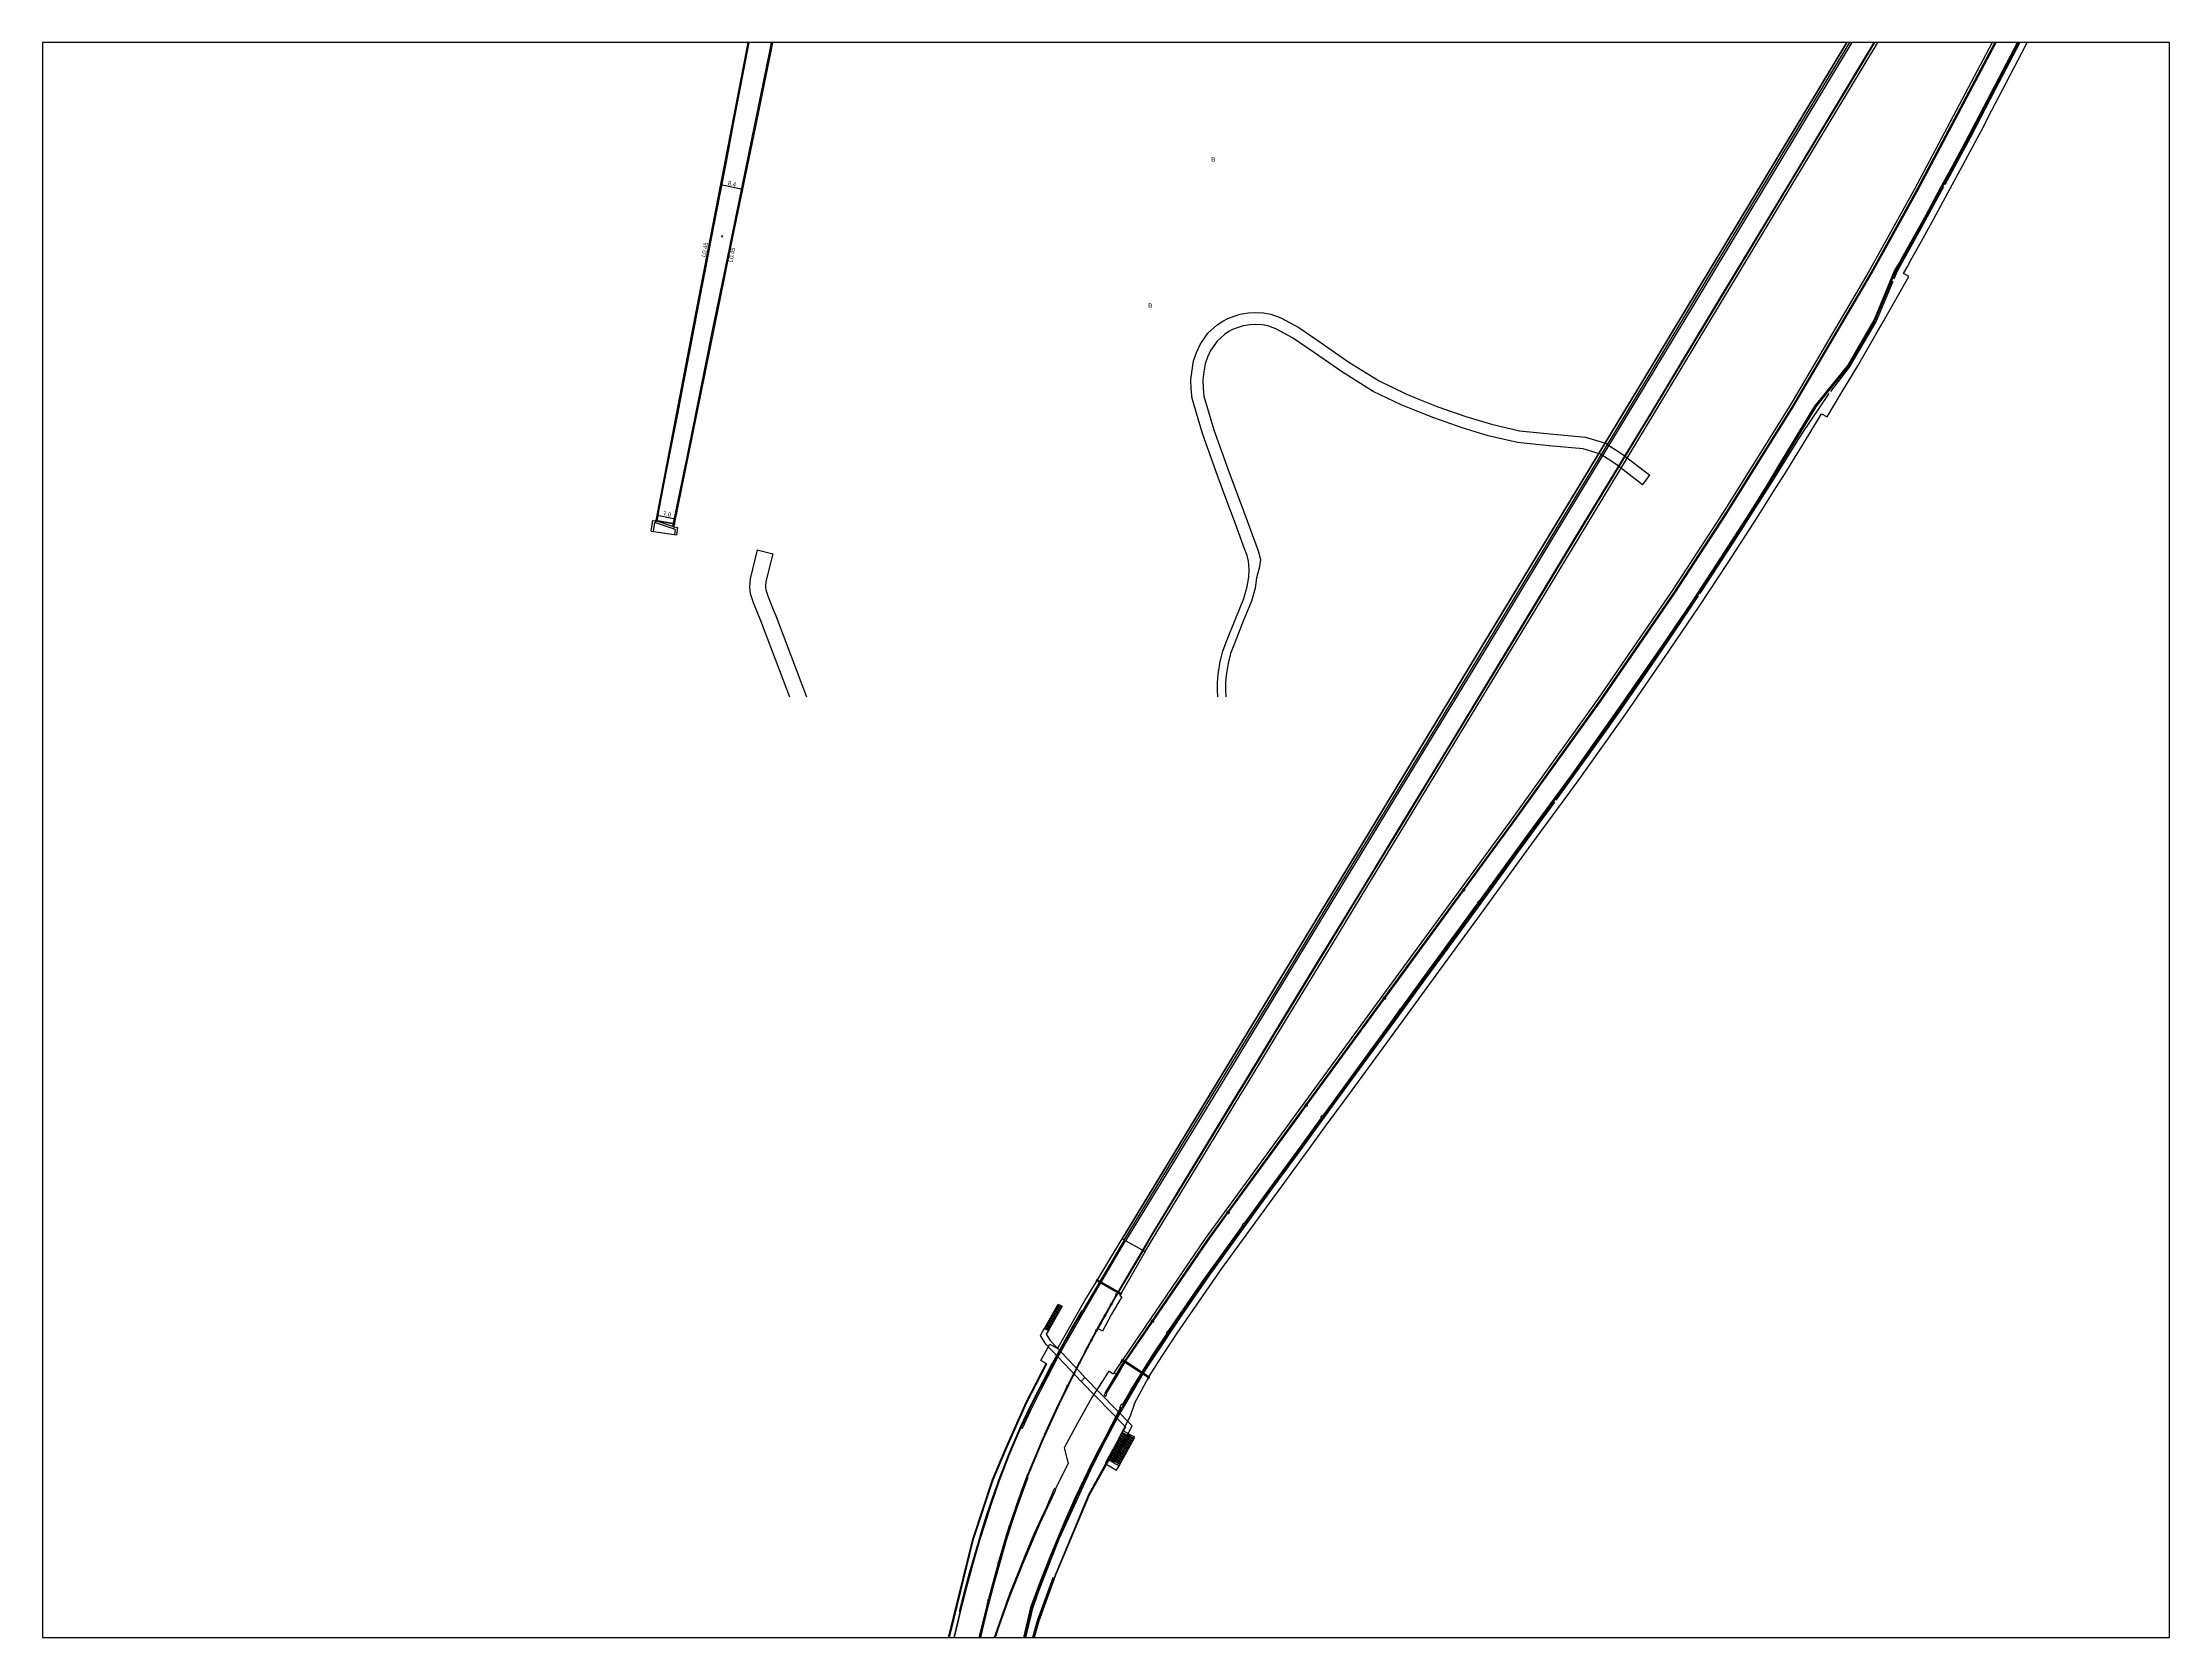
# Model space of a CAD drawing. Header units: metres. Extents: x -18400 to -16000, y -119400 to -117000.
# Drawn here: x -18400 to -17600, y -118800 to -118200 of the extents above; entities that cross this region are included whole.
import ezdxf

# ---------------------------------------------------------------- set-up
doc = ezdxf.new("R2010")
doc.units = ezdxf.units.M
doc.header["$LTSCALE"] = 2.5
for name, color, linetype in [('その他', 7, 'Continuous'), ('側溝・桝', 7, 'Continuous'), ('図郭', 7, 'Continuous'), ('幅員', 7, 'Continuous'), ('歩道・分離帯・安全施設', 7, 'Continuous'), ('舗装', 7, 'Continuous'), ('道路', 7, 'Continuous')]:
    doc.layers.add(name, color=color, linetype=linetype)
doc.styles.get("Standard").update_dxf_attribs({"font": ''})
doc.styles.add('YOKO_DECO', font='txt.shx', dxfattribs={"bigfont": 'extfont.shx'})
doc.styles.get('Standard').set_extended_font_data('@MS PGothic')

msp = doc.modelspace()

# ---------------------------------------------------------------- linework, layer by layer
at = {"layer": 'その他'}
for points in [[(-18023.18, -118683.76), (-18018.02, -118674.61), (-18016.52, -118675.42), (-18021.69, -118684.58), (-18022.46, -118685.92), (-18021.01, -118688.32), (-18009.83, -118700.13), (-18007.93, -118702.14), (-18009.38, -118703.69), (-18011.27, -118701.69), (-18022.67, -118689.66), (-18024.66, -118686.35), (-18023.93, -118685.08)], [(-18009.38, -118703.69), (-17992.71, -118720.78), (-17993.52, -118722.26), (-17999.38, -118732.95), (-18000.28, -118734.59), (-17995.99, -118737.03), (-17995.09, -118735.39), (-17989.19, -118724.69), (-17991.35, -118723.5), (-17997.26, -118734.2), (-17997.56, -118734.03), (-17991.67, -118723.28), (-17990.1, -118720.42), (-18007.93, -118702.14)]]:
    msp.add_lwpolyline(points, close=True, dxfattribs=at)
for points in [[(-18020.97, -118679.83), (-18019.47, -118680.65)], [(-18020.72, -118679.4), (-18019.22, -118680.21)], [(-18020.48, -118678.96), (-18018.98, -118679.78)], [(-18020.23, -118678.53), (-18018.73, -118679.34)], [(-18019.99, -118678.1), (-18018.49, -118678.91)], [(-18019.74, -118677.66), (-18018.24, -118678.47)], [(-18019.5, -118677.23), (-18017.99, -118678.03)], [(-18019.25, -118676.79), (-18017.75, -118677.6)], [(-18019, -118676.35), (-18017.5, -118677.16)], [(-18018.75, -118675.91), (-18017.26, -118676.73)], [(-18018.51, -118675.48), (-18017.01, -118676.29)], [(-18018.27, -118675.05), (-18016.77, -118675.86)], [(-18023.18, -118683.76), (-18021.69, -118684.58)], [(-18022.94, -118683.32), (-18021.43, -118684.13)], [(-18022.69, -118682.88), (-18021.19, -118683.7)], [(-18022.45, -118682.45), (-18020.94, -118683.26)], [(-18022.2, -118682.01), (-18020.7, -118682.83)], [(-18021.95, -118681.58), (-18020.45, -118682.39)], [(-18021.71, -118681.14), (-18020.21, -118681.96)], [(-18021.46, -118680.71), (-18019.96, -118681.52)], [(-18021.22, -118680.28), (-18019.71, -118681.08)], [(-17994.68, -118728.77), (-17996.49, -118727.69)], [(-17994.43, -118728.32), (-17996.25, -118727.25)], [(-17994.2, -118727.89), (-17996.01, -118726.81)], [(-17993.95, -118727.45), (-17995.77, -118726.38)], [(-17993.71, -118727.01), (-17995.53, -118725.94)], [(-17993.47, -118726.57), (-17995.29, -118725.5)], [(-17993.23, -118726.12), (-17995.05, -118725.05)], [(-17992.99, -118725.69), (-17994.8, -118724.61)], [(-17992.75, -118725.25), (-17994.56, -118724.17)], [(-17992.51, -118724.81), (-17994.32, -118723.73)], [(-17992.27, -118724.38), (-17994.08, -118723.3)], [(-17992.02, -118723.93), (-17993.84, -118722.86)], [(-17993.77, -118727.87), (-17991.6, -118729.07)], [(-17991.67, -118723.28), (-17993.52, -118722.26)], [(-17993.52, -118727.43), (-17991.36, -118728.63)], [(-17993.29, -118727), (-17991.12, -118728.2)], [(-17993.04, -118726.56), (-17990.87, -118727.75)], [(-17992.8, -118726.12), (-17990.63, -118727.31)], [(-17992.56, -118725.69), (-17990.39, -118726.88)], [(-17992.32, -118725.25), (-17990.15, -118726.44)], [(-17992.08, -118724.81), (-17989.91, -118726)], [(-17991.84, -118724.38), (-17989.67, -118725.56)], [(-17991.59, -118723.93), (-17989.43, -118725.12)], [(-17997.56, -118734.03), (-17999.38, -118732.95)], [(-17997.32, -118733.59), (-17999.14, -118732.52)], [(-17997.08, -118733.15), (-17998.9, -118732.08)], [(-17996.84, -118732.72), (-17998.66, -118731.64)], [(-17996.6, -118732.27), (-17998.42, -118731.2)], [(-17996.36, -118731.84), (-17998.18, -118730.76)], [(-17996.12, -118731.39), (-17997.94, -118730.32)], [(-17995.88, -118730.96), (-17997.7, -118729.88)], [(-17995.64, -118730.52), (-17997.45, -118729.44)], [(-17997.26, -118734.2), (-17995.09, -118735.39)], [(-17995.4, -118730.08), (-17997.21, -118729)], [(-17995.16, -118729.64), (-17996.98, -118728.57)], [(-17996.91, -118733.57), (-17994.74, -118734.76)], [(-17994.92, -118729.2), (-17996.73, -118728.13)], [(-17996.67, -118733.13), (-17994.5, -118734.32)], [(-17996.42, -118732.69), (-17994.26, -118733.88)], [(-17996.19, -118732.26), (-17994.02, -118733.44)], [(-17995.94, -118731.81), (-17993.78, -118733.01)], [(-17995.7, -118731.38), (-17993.54, -118732.57)], [(-17995.46, -118730.94), (-17993.29, -118732.13)], [(-17995.21, -118730.5), (-17993.05, -118731.7)], [(-17994.97, -118730.06), (-17992.81, -118731.25)], [(-17994.73, -118729.62), (-17992.57, -118730.82)], [(-17994.49, -118729.18), (-17992.33, -118730.38)], [(-17994.25, -118728.75), (-17992.1, -118729.96)], [(-17994, -118728.3), (-17991.84, -118729.51)]]:
    msp.add_lwpolyline(points, dxfattribs=at)
at = {"layer": '側溝・桝'}
for points in [[(-18168.85, -118380.04), (-18167.63, -118373.61), (-18166.13, -118365.81), (-18164.88, -118359.43), (-18163.29, -118351.12), (-18161.18, -118340.42), (-18158.76, -118327.87), (-18155.89, -118312.99), (-18153.68, -118301.05), (-18151.88, -118291.92), (-18150.55, -118284.85), (-18148.37, -118273.66), (-18145.01, -118256.42), (-18143.05, -118246.2), (-18139.58, -118227.99), (-18137.42, -118216.87), (-18134.23, -118200)], [(-18125.92, -118200), (-18126.58, -118203.21), (-18132.24, -118230.88), (-18141.75, -118277.45), (-18147.99, -118307.72), (-18157.58, -118355.32), (-18163.04, -118381.98)], [(-17719.53, -118200), (-17727.8, -118213.7), (-17752.86, -118255.35), (-17778.7, -118298.19), (-17804.5, -118340.96), (-17830.87, -118384.61), (-17856.01, -118426.18), (-17882.19, -118469.26), (-17908.27, -118512.09), (-17934.39, -118555.17), (-17959.62, -118596.56), (-17992.69, -118650.74)], [(-17711.2, -118200), (-17716.71, -118209.13), (-17743.35, -118253.4), (-17769.59, -118296.92), (-17794.49, -118338.28), (-17820.62, -118381.35), (-17846.44, -118424.03), (-17871.46, -118465.28), (-17887.68, -118492), (-17902.92, -118517.06), (-17918.39, -118542.48), (-17934.56, -118569), (-17947.91, -118590.95), (-17950.74, -118595.6), (-17966.48, -118621.43), (-17982.17, -118647.26), (-17986.25, -118654.3)], [(-17865.14, -118518.54), (-17847.2, -118494), (-17814, -118447.92), (-17786.08, -118407.09), (-17766.97, -118377.87), (-17741.7, -118337.36), (-17711.99, -118286.79), (-17694.9, -118256.02), (-17665.24, -118200)], [(-17859.54, -118523), (-17842.45, -118499.57), (-17825.09, -118475.82), (-17807.19, -118450.71), (-17790.7, -118426.79), (-17779.58, -118410.37), (-17768.74, -118393.85), (-17757.95, -118377.13), (-17751.65, -118367.11), (-17745.77, -118357.25), (-17733.35, -118336.84), (-17731.04, -118333.9), (-17720.91, -118321.35), (-17711.1, -118304.44), (-17703.41, -118285.92), (-17701.56, -118282.89), (-17699.98, -118279.99), (-17696.76, -118274.26), (-17691.52, -118264.79), (-17686.21, -118254.97), (-17681.49, -118246.25), (-17677.84, -118239.49), (-17672.79, -118230), (-17671.23, -118226.87), (-17665.74, -118216.29), (-17658.41, -118202.37), (-17657.21, -118200)], [(-18169.28, -118379.89), (-18169.42, -118380.64), (-18169.79, -118380.6), (-18170.38, -118383.96)], [(-18162.73, -118382.88), (-18169.42, -118380.64)], [(-18162.58, -118382.13), (-18169.28, -118379.89)], [(-18162.58, -118382.13), (-18162.73, -118382.88), (-18162, -118383.01), (-18162.33, -118385.07)], [(-17894.88, -118559.22), (-17891.17, -118554.14), (-17865.63, -118519.21)], [(-17889.15, -118563.55), (-17877.45, -118547.49), (-17860.41, -118524.19), (-17860.14, -118523.83)], [(-17924.31, -118599.48), (-17895.36, -118559.88)], [(-17918.46, -118603.88), (-17913.68, -118597.35), (-17894.66, -118571.11), (-17889.62, -118564.19)], [(-17953.76, -118639.89), (-17927.52, -118603.87), (-17924.8, -118600.14)], [(-17948, -118644.34), (-17939.58, -118632.82), (-17927.87, -118616.76), (-17918.93, -118604.53)], [(-17982.15, -118680.78), (-17961.61, -118650.68), (-17954.24, -118640.55)], [(-17976.58, -118684.96), (-17970.63, -118676.17), (-17963.03, -118665.2), (-17951.32, -118648.88), (-17948.48, -118644.99)], [(-18031.92, -118721.01), (-18031.43, -118721.24), (-18028.24, -118714.44), (-18024.11, -118706.16), (-18018.18, -118694.77), (-18016.36, -118691.42), (-18010.28, -118680.7), (-18003.44, -118669.11), (-18002.7, -118667.84), (-17992.69, -118650.74)], [(-17986.25, -118654.3), (-17995.96, -118670.74), (-17995.99, -118670.79)], [(-17996.32, -118671.37), (-17997.95, -118674.25)], [(-18000.69, -118679.11), (-18002.02, -118681.47), (-18002.69, -118682.68)], [(-17998.3, -118674.88), (-18000.32, -118678.46)], [(-18003.81, -118684.73), (-18004.86, -118686.65), (-18005.41, -118687.69)], [(-18003.07, -118683.37), (-18003.25, -118683.7), (-18003.46, -118684.08)], [(-17999.88, -118708.38), (-17995.59, -118701.22), (-17992.74, -118696.31), (-17982.61, -118681.46)], [(-17993.72, -118712.26), (-17990.82, -118707.2), (-17982.34, -118693.7), (-17977.01, -118685.61)], [(-18008.02, -118692.68), (-18009.89, -118696.23), (-18009.93, -118696.3)], [(-18005.73, -118688.31), (-18007.65, -118691.97)], [(-18058.92, -118800), (-18057.04, -118792.38), (-18049.8, -118763.07), (-18042.41, -118740.67), (-18037.64, -118729.38), (-18029.77, -118711.55), (-18022.21, -118697.1), (-18022.48, -118696.95)], [(-18012.46, -118701.28), (-18014.33, -118704.97)], [(-18010.28, -118696.99), (-18012.12, -118700.63)], [(-18000.3, -118708.12), (-17996.04, -118701.01)], [(-18017.41, -118711.18), (-18017.88, -118712.15), (-18022.82, -118723.04)], [(-18016.79, -118709.94), (-18017.17, -118710.71)], [(-18014.67, -118705.65), (-18016.42, -118709.2)], [(-17995.02, -118714.55), (-18000.49, -118725.04), (-18003.98, -118731.55), (-18006.88, -118737.41), (-18011.43, -118747.09), (-18015.38, -118755.89), (-18020.81, -118768.81), (-18024.73, -118778.93), (-18028.34, -118788.78), (-18031.02, -118799.95), (-18031.03, -118800)], [(-17995.02, -118714.55), (-17994.51, -118713.65)], [(-18023.14, -118723.74), (-18023.99, -118725.61), (-18028.53, -118736.44)], [(-18028.82, -118737.14), (-18029.74, -118739.32), (-18031.75, -118744.73)], [(-18031.93, -118745.21), (-18033.03, -118748.19), (-18036.15, -118757.51)], [(-18036.38, -118758.19), (-18037.51, -118761.59), (-18040.38, -118771.51)], [(-18040.56, -118772.15), (-18040.67, -118772.55), (-18043.86, -118784.1), (-18044.21, -118785.5)], [(-18019.54, -118777.69), (-18019.98, -118777.53), (-18025.84, -118793.69), (-18027.68, -118800)], [(-18044.73, -118787.59), (-18047.81, -118800)], [(-18044.4, -118786.25), (-18044.6, -118787.09)]]:
    msp.add_lwpolyline(points, dxfattribs=at)
for points in [[(-17865.48, -118518.3), (-17864.98, -118518.67), (-17865.47, -118519.32), (-17865.96, -118518.96)], [(-17859.65, -118522.91), (-17859.22, -118523.22), (-17859.83, -118524.06), (-17860.26, -118523.75)], [(-17895.21, -118558.97), (-17894.71, -118559.34), (-17895.2, -118560), (-17895.69, -118559.63)], [(-17889.27, -118563.46), (-17888.84, -118563.78), (-17889.31, -118564.42), (-17889.74, -118564.1)], [(-17924.65, -118599.23), (-17924.15, -118599.6), (-17924.64, -118600.25), (-17925.13, -118599.89)], [(-17918.69, -118603.7), (-17918.14, -118604.11), (-17918.62, -118604.76), (-17919.17, -118604.36)], [(-17954.09, -118639.64), (-17953.59, -118640.01), (-17954.08, -118640.67), (-17954.57, -118640.31)], [(-17948.21, -118644.19), (-17947.69, -118644.57), (-17948.16, -118645.22), (-17948.69, -118644.84)], [(-17996.39, -118671.33), (-17996.06, -118670.75), (-17995.78, -118670.91), (-17996.11, -118671.49)], [(-18000.69, -118679.11), (-18000.32, -118678.46), (-18000.11, -118678.58), (-18000.48, -118679.23)], [(-17998.3, -118674.88), (-17997.95, -118674.25), (-17997.73, -118674.37), (-17998.09, -118675)], [(-18005.73, -118688.31), (-18005.41, -118687.69), (-18005.19, -118687.8), (-18005.52, -118688.43)], [(-18003.88, -118684.7), (-18003.52, -118684.04), (-18003.24, -118684.2), (-18003.6, -118684.85)], [(-18003.07, -118683.37), (-18002.69, -118682.68), (-18002.48, -118682.8), (-18002.85, -118683.49)], [(-17982.49, -118680.55), (-17981.98, -118680.9), (-17982.45, -118681.57), (-17982.95, -118681.22)], [(-17976.8, -118684.81), (-17976.26, -118685.18), (-17976.69, -118685.83), (-17977.24, -118685.46)], [(-18008.02, -118692.68), (-18007.65, -118691.97), (-18007.44, -118692.08), (-18007.81, -118692.79)], [(-18012.46, -118701.28), (-18012.12, -118700.63), (-18011.91, -118700.74), (-18012.24, -118701.39)], [(-18010.28, -118696.99), (-18009.93, -118696.3), (-18009.71, -118696.41), (-18010.06, -118697.1)], [(-18017.41, -118711.18), (-18017.17, -118710.71), (-18016.95, -118710.82), (-18017.19, -118711.29)], [(-18016.79, -118709.94), (-18016.42, -118709.2), (-18016.21, -118709.3), (-18016.58, -118710.05)], [(-18014.67, -118705.65), (-18014.33, -118704.97), (-18014.12, -118705.08), (-18014.45, -118705.76)], [(-18000.3, -118708.12), (-18000.74, -118708.86), (-18000.09, -118709.25), (-17999.65, -118708.51)], [(-17993.99, -118712.1), (-17993.38, -118712.45), (-17994.18, -118713.85), (-17994.79, -118713.5)], [(-18023.14, -118723.74), (-18022.82, -118723.04), (-18022.6, -118723.14), (-18022.92, -118723.84)], [(-18028.82, -118737.14), (-18028.53, -118736.44), (-18028.31, -118736.54), (-18028.6, -118737.23)], [(-18031.93, -118745.21), (-18031.75, -118744.73), (-18031.52, -118744.82), (-18031.7, -118745.3)], [(-18036.38, -118758.19), (-18036.15, -118757.51), (-18035.92, -118757.58), (-18036.15, -118758.26)], [(-18040.56, -118772.15), (-18040.38, -118771.51), (-18040.14, -118771.58), (-18040.33, -118772.22)], [(-18044.73, -118787.59), (-18044.6, -118787.09), (-18044.37, -118787.15), (-18044.49, -118787.65)], [(-18044.4, -118786.25), (-18044.21, -118785.5), (-18043.97, -118785.56), (-18044.16, -118786.31)]]:
    msp.add_lwpolyline(points, close=True, dxfattribs=at)
at = {"layer": '図郭'}
msp.add_lwpolyline([(-18400, -118800), (-17600, -118800), (-17600, -118200), (-18400, -118200)], close=True, dxfattribs=at)
at = {"layer": '幅員'}
for points in [[(-18144.93, -118253.44), (-18136.74, -118255.13)], [(-18168.88, -118377.81), (-18161.99, -118379.2)]]:
    msp.add_lwpolyline(points, dxfattribs=at)
at = {"layer": '歩道・分離帯・安全施設'}
for points in [[(-17656.78, -118200), (-17658.06, -118202.55), (-17665.39, -118216.47), (-17670.89, -118227.04), (-17672.45, -118230.18), (-17677.5, -118239.67), (-17681.15, -118246.43), (-17685.87, -118255.15), (-17691.18, -118264.97), (-17696.42, -118274.45), (-17699.64, -118280.18), (-17701.23, -118283.09), (-17703.06, -118286.09), (-17710.76, -118304.61), (-17720.6, -118321.56), (-17730.74, -118334.14), (-17733.03, -118337.07), (-17745.44, -118357.45), (-17751.32, -118367.31), (-17757.63, -118377.34), (-17768.42, -118394.06), (-17779.26, -118410.58), (-17790.38, -118427.01), (-17806.87, -118450.93), (-17824.78, -118476.05), (-17842.13, -118499.79), (-17860.1, -118524.42), (-17877.14, -118547.72), (-17894.35, -118571.34), (-17913.37, -118597.58), (-17927.56, -118616.99), (-17939.26, -118633.04), (-17951.01, -118649.11), (-17962.71, -118665.42), (-17970.31, -118676.39), (-17976.26, -118685.18), (-17976.69, -118685.83), (-17982.02, -118693.91), (-17990.49, -118707.4), (-17994.7, -118714.75), (-18000.16, -118725.22), (-18003.65, -118731.71), (-18006.55, -118737.57), (-18011.1, -118747.24), (-18015.04, -118756.04), (-18020.47, -118768.95), (-18024.39, -118779.06), (-18027.99, -118788.88), (-18030.66, -118800)], [(-17656.78, -118200), (-17658.06, -118202.55), (-17665.39, -118216.47), (-17670.89, -118227.04), (-17672.45, -118230.18), (-17677.5, -118239.67), (-17681.15, -118246.43), (-17685.87, -118255.15), (-17691.18, -118264.97), (-17696.42, -118274.45), (-17699.64, -118280.18), (-17701.23, -118283.09), (-17703.06, -118286.09), (-17710.76, -118304.61), (-17720.6, -118321.56), (-17730.74, -118334.14), (-17733.03, -118337.07), (-17745.44, -118357.45), (-17751.32, -118367.31), (-17757.63, -118377.34), (-17768.42, -118394.06), (-17779.26, -118410.58), (-17790.38, -118427.01), (-17806.87, -118450.93), (-17824.78, -118476.05), (-17842.13, -118499.79), (-17860.1, -118524.42), (-17877.14, -118547.72), (-17894.35, -118571.34), (-17913.37, -118597.58), (-17927.56, -118616.99), (-17939.26, -118633.04), (-17951.01, -118649.11), (-17962.71, -118665.42), (-17970.31, -118676.39), (-17976.26, -118685.18), (-17976.69, -118685.83), (-17982.02, -118693.91), (-17990.49, -118707.4), (-17994.7, -118714.75), (-18000.16, -118725.22), (-18003.65, -118731.71), (-18006.55, -118737.57), (-18011.1, -118747.24), (-18015.04, -118756.04), (-18020.47, -118768.95), (-18024.39, -118779.06), (-18027.99, -118788.88), (-18030.66, -118800)], [(-17665.71, -118200), (-17695.27, -118255.82), (-17712.35, -118286.58), (-17742.05, -118337.15), (-17767.32, -118377.64), (-17786.42, -118406.86), (-17814.34, -118447.68), (-17847.54, -118493.76), (-17891.5, -118553.9), (-17927.86, -118603.62), (-17961.95, -118650.44), (-17993.08, -118696.08), (-17996.04, -118701.01), (-17997.11, -118700.4)], [(-17665.71, -118200), (-17695.27, -118255.82), (-17712.35, -118286.58), (-17742.05, -118337.15), (-17767.32, -118377.64), (-17786.42, -118406.86), (-17814.34, -118447.68), (-17847.54, -118493.76), (-17891.5, -118553.9), (-17927.86, -118603.62), (-17961.95, -118650.44), (-17993.08, -118696.08), (-17996.04, -118701.01), (-17997.11, -118700.4)], [(-17993.16, -118650.48), (-17960.15, -118596.24), (-17934.92, -118554.86), (-17908.8, -118511.77), (-17882.72, -118468.95), (-17856.54, -118425.86), (-17831.4, -118384.3), (-17805.03, -118340.64), (-17779.23, -118297.87), (-17753.39, -118255.03), (-17728.33, -118213.39), (-17720.25, -118200)], [(-17993.16, -118650.48), (-17960.15, -118596.24), (-17934.92, -118554.86), (-17908.8, -118511.77), (-17882.72, -118468.95), (-17856.54, -118425.86), (-17831.4, -118384.3), (-17805.03, -118340.64), (-17779.23, -118297.87), (-17753.39, -118255.03), (-17728.33, -118213.39), (-17720.25, -118200)], [(-17710.92, -118200), (-17716.5, -118209.25), (-17743.14, -118253.52), (-17769.38, -118297.05), (-17794.28, -118338.4), (-17820.41, -118381.48), (-17846.23, -118424.15), (-17871.26, -118465.41), (-17887.47, -118492.13), (-17902.72, -118517.19), (-17918.18, -118542.61), (-17934.36, -118569.12), (-17947.7, -118591.08), (-17950.53, -118595.72), (-17966.27, -118621.55), (-17981.96, -118647.39), (-17986.04, -118654.42)], [(-17710.92, -118200), (-17716.5, -118209.25), (-17743.14, -118253.52), (-17769.38, -118297.05), (-17794.28, -118338.4), (-17820.41, -118381.48), (-17846.23, -118424.15), (-17871.26, -118465.41), (-17887.47, -118492.13), (-17902.72, -118517.19), (-17918.18, -118542.61), (-17934.36, -118569.12), (-17947.7, -118591.08), (-17950.53, -118595.72), (-17966.27, -118621.55), (-17981.96, -118647.39), (-17986.04, -118654.42)], [(-17656.26, -118200), (-17665.52, -118217.64), (-17674.84, -118235.57), (-17684.46, -118253.5)], [(-17684.94, -118254.33), (-17694.12, -118271.09), (-17702.57, -118286.28), (-17703.67, -118288.99)], [(-17704.05, -118289.88), (-17710.3, -118304.87), (-17720.42, -118322.18), (-17727.52, -118331.23)], [(-17728.1, -118332), (-17738.51, -118347.42), (-17749.58, -118365.23), (-17764.24, -118388.27), (-17776.05, -118406.27), (-17776.77, -118407.4)], [(-17777.24, -118408.09), (-17786.61, -118422.15), (-17798.44, -118439.49), (-17810.29, -118456.46), (-17822.11, -118473.02), (-17830.82, -118485.03)], [(-17831.32, -118485.73), (-17844.79, -118504.16), (-17856.68, -118520.44), (-17867.57, -118535.4), (-17879.77, -118552.09), (-17891.14, -118567.67), (-17903.73, -118584.82), (-17915.29, -118600.67), (-17927.15, -118616.89), (-17937.32, -118630.87), (-17948.31, -118645.87), (-17960.7, -118663.07), (-17971.76, -118679.02), (-17982.69, -118695.49), (-17986.03, -118700.63)], [(-17993.16, -118650.48), (-18003.91, -118668.84), (-18010.74, -118680.43), (-18016.83, -118691.16), (-18018.66, -118694.52), (-18024.59, -118705.91), (-18028.73, -118714.2), (-18032.87, -118723.05), (-18036.26, -118730.94), (-18040.15, -118741.13), (-18043.19, -118749.8), (-18045.62, -118757.38), (-18047.41, -118763.2), (-18048.81, -118767.95), (-18050.45, -118773.66), (-18051.51, -118777.41), (-18052.82, -118782.42), (-18053.77, -118786.11), (-18054.7, -118789.86), (-18055.86, -118794.77), (-18057.08, -118800)], [(-17993.16, -118650.48), (-18003.91, -118668.84), (-18010.74, -118680.43), (-18016.83, -118691.16), (-18018.66, -118694.52), (-18024.59, -118705.91), (-18028.73, -118714.2), (-18032.87, -118723.05), (-18036.26, -118730.94), (-18040.15, -118741.13), (-18043.19, -118749.8), (-18045.62, -118757.38), (-18047.41, -118763.2), (-18048.81, -118767.95), (-18050.45, -118773.66), (-18051.51, -118777.41), (-18052.82, -118782.42), (-18053.77, -118786.11), (-18054.7, -118789.86), (-18055.86, -118794.77), (-18057.08, -118800)], [(-17986.04, -118654.42), (-17995.75, -118670.86), (-18001.81, -118681.59), (-18003.04, -118683.82)], [(-17986.04, -118654.42), (-17995.75, -118670.86), (-18001.81, -118681.59), (-18003.04, -118683.82)], [(-18020.14, -118696.8), (-18013.38, -118684.52), (-18009.01, -118676.96)], [(-18057.08, -118800), (-18055.86, -118794.77), (-18054.7, -118789.86), (-18053.77, -118786.11), (-18052.82, -118782.42), (-18051.51, -118777.41), (-18050.45, -118773.66), (-18048.81, -118767.95), (-18047.41, -118763.2), (-18045.62, -118757.38), (-18043.19, -118749.8), (-18040.15, -118741.13), (-18036.26, -118730.94), (-18032.87, -118723.05), (-18028.73, -118714.2), (-18024.59, -118705.91), (-18018.66, -118694.52), (-18017.22, -118691.87)], [(-18034.33, -118725.82), (-18032, -118720.47), (-18029.75, -118715.69), (-18028, -118712.17), (-18023.55, -118703.29), (-18020.19, -118696.87)], [(-17993.47, -118696.34), (-17996.08, -118700.66)], [(-17986.19, -118700.79), (-17994.38, -118714.96)], [(-17994.7, -118714.75), (-18000.16, -118725.22), (-18003.65, -118731.71), (-18006.55, -118737.57), (-18011.1, -118747.24), (-18015.04, -118756.04), (-18020.47, -118768.95), (-18024.39, -118779.06), (-18027.99, -118788.88), (-18030.66, -118800)], [(-17994.38, -118714.96), (-18001.44, -118728.12), (-18005.88, -118737.03), (-18017.56, -118762.77), (-18020.28, -118769.4), (-18025.71, -118783.56), (-18026.45, -118785.59), (-18027.41, -118788.41), (-18027.86, -118790), (-18028.32, -118791.82), (-18029.33, -118795.83), (-18030.34, -118800)], [(-18055.1, -118790.27), (-18053.44, -118783.7), (-18051.33, -118775.66), (-18050.12, -118771.44), (-18047.99, -118764.17), (-18046.67, -118759.82), (-18044.64, -118753.35), (-18043.68, -118750.51), (-18042.7, -118747.45), (-18040.7, -118741.91), (-18040.38, -118741.06), (-18036.47, -118730.85), (-18035.54, -118728.6), (-18034.33, -118725.82)], [(-17995.24, -118725.68), (-17996.59, -118729.01), (-18006.29, -118746.52), (-18018.97, -118776.55), (-18025.27, -118793.82), (-18026.99, -118800)], [(-18047.14, -118800), (-18046.26, -118796.18), (-18044.11, -118787.33), (-18041.99, -118779.31), (-18039.6, -118770.88), (-18037.55, -118763.71), (-18035.33, -118756.66), (-18033.25, -118750.69), (-18031.06, -118744.44), (-18029.33, -118739.64)], [(-18019.35, -118743.88), (-18022.56, -118751.22), (-18027.1, -118761.19), (-18030.5, -118769.24), (-18033.19, -118775.94), (-18036.15, -118783.37), (-18041.68, -118799.01), (-18042.03, -118800)]]:
    msp.add_lwpolyline(points, dxfattribs=at)
at = {"layer": '舗装'}
for points in [[(-18018.18, -118691.25), (-18017.18, -118691.81)], [(-17983.83, -118701.9), (-17993.72, -118695.42)]]:
    msp.add_lwpolyline(points, dxfattribs=at)
at = {"layer": '道路'}
for points in [[(-18171.13, -118383.85), (-18170.42, -118379.75), (-18169.28, -118379.89), (-18169.25, -118379.76), (-18155.14, -118306.5), (-18140.01, -118227.91), (-18134.65, -118200)], [(-18125.45, -118200), (-18126.11, -118203.31), (-18131.77, -118230.97), (-18141.35, -118277.53), (-18147.52, -118307.82), (-18157.22, -118355.39), (-18162.38, -118381.15), (-18169.28, -118379.89), (-18169.25, -118379.76), (-18155.14, -118306.5), (-18140.01, -118227.91), (-18134.65, -118200)], [(-18125.45, -118200), (-18126.11, -118203.31), (-18131.77, -118230.97), (-18141.35, -118277.53), (-18147.52, -118307.82), (-18157.22, -118355.39), (-18162.38, -118381.15), (-18162.58, -118382.13), (-18161.13, -118382.4), (-18161.58, -118385.17)], [(-17666.72, -118200), (-17696.06, -118255.39), (-17713.12, -118286.14), (-17742.82, -118336.68), (-17768.07, -118377.16), (-17787.17, -118406.36), (-17815.08, -118447.16), (-17848.26, -118493.23), (-17892.22, -118553.37), (-17928.58, -118603.09), (-17962.69, -118649.92), (-17993.72, -118695.42), (-17997.11, -118700.4), (-17997.36, -118700.89), (-17998.98, -118699.82)], [(-17993.97, -118650.04), (-17903.35, -118501.08), (-17797.66, -118326.62), (-17721.32, -118200)], [(-17721.32, -118200), (-17797.66, -118326.62), (-17903.35, -118501.08), (-17993.97, -118650.04)], [(-17666.72, -118200), (-17696.06, -118255.39), (-17713.12, -118286.14), (-17742.82, -118336.68), (-17768.07, -118377.16), (-17787.17, -118406.36), (-17815.08, -118447.16), (-17848.26, -118493.23), (-17892.22, -118553.37), (-17928.58, -118603.09), (-17962.69, -118649.92), (-17993.72, -118695.42), (-17983.83, -118701.9), (-17979.06, -118694.36), (-17973.25, -118685.58), (-17956.41, -118661.22), (-17939.52, -118638.05), (-17923.62, -118616.12), (-17917.39, -118607.69), (-17910.22, -118597.93), (-17892.01, -118573.05), (-17874.8, -118549.43), (-17857.76, -118526.13), (-17839.8, -118501.5), (-17822.43, -118477.74), (-17804.5, -118452.59), (-17787.99, -118428.64), (-17776.85, -118412.19), (-17765.99, -118395.63), (-17755.19, -118378.89), (-17748.88, -118368.86), (-17744.43, -118361.85), (-17735.61, -118347.56), (-17730.83, -118339.74), (-17728.74, -118340.82), (-17723.18, -118331.48), (-17717.27, -118321.59), (-17710.28, -118309.56), (-17707.67, -118305.09), (-17697.99, -118287.99), (-17700.07, -118286.9), (-17698.7, -118284.5), (-17697.11, -118281.58), (-17693.89, -118275.86), (-17688.64, -118266.36), (-17683.32, -118256.53), (-17678.6, -118247.81), (-17674.95, -118241.04), (-17669.88, -118231.5), (-17668.31, -118228.36), (-17662.83, -118217.81), (-17655.49, -118203.87), (-17653.54, -118200)], [(-17989.31, -118711.99), (-17983.83, -118701.9), (-17979.06, -118694.36), (-17973.25, -118685.58), (-17956.41, -118661.22), (-17939.52, -118638.05), (-17923.62, -118616.12), (-17917.39, -118607.69), (-17910.22, -118597.93), (-17892.01, -118573.05), (-17874.8, -118549.43), (-17857.76, -118526.13), (-17839.8, -118501.5), (-17822.43, -118477.74), (-17804.5, -118452.59), (-17787.99, -118428.64), (-17776.85, -118412.19), (-17765.99, -118395.63), (-17755.19, -118378.89), (-17748.88, -118368.86), (-17744.43, -118361.85), (-17735.61, -118347.56), (-17730.83, -118339.74), (-17728.74, -118340.82), (-17723.18, -118331.48), (-17717.27, -118321.59), (-17710.28, -118309.56), (-17707.67, -118305.09), (-17697.99, -118287.99), (-17700.07, -118286.9), (-17698.7, -118284.5), (-17697.11, -118281.58), (-17693.89, -118275.86), (-17688.64, -118266.36), (-17683.32, -118256.53), (-17678.6, -118247.81), (-17674.95, -118241.04), (-17669.88, -118231.5), (-17668.31, -118228.36), (-17662.83, -118217.81), (-17655.49, -118203.87), (-17653.54, -118200)], [(-17985.23, -118654.86), (-17981.08, -118647.91), (-17965.39, -118622.09), (-17949.65, -118596.26), (-17946.83, -118591.61), (-17933.48, -118569.66), (-17917.31, -118543.14), (-17901.84, -118517.72), (-17886.59, -118492.66), (-17870.38, -118465.94), (-17845.35, -118424.69), (-17819.54, -118382.01), (-17793.4, -118338.94), (-17768.5, -118297.58), (-17742.26, -118254.05), (-17715.62, -118209.78), (-17709.72, -118200)], [(-17985.23, -118654.86), (-17981.08, -118647.91), (-17965.39, -118622.09), (-17949.65, -118596.26), (-17946.83, -118591.61), (-17933.48, -118569.66), (-17917.31, -118543.14), (-17901.84, -118517.72), (-17886.59, -118492.66), (-17870.38, -118465.94), (-17845.35, -118424.69), (-17819.54, -118382.01), (-17793.4, -118338.94), (-17768.5, -118297.58), (-17742.26, -118254.05), (-17715.62, -118209.78), (-17709.72, -118200)], [(-17957.98, -118446.18), (-17958.01, -118443.37), (-17958.04, -118440.75), (-17957.76, -118437.75), (-17957, -118432.91), (-17956.03, -118428.98), (-17954.75, -118425.6), (-17951.15, -118416.59), (-17948.17, -118409.21), (-17946.87, -118404.63), (-17946.33, -118401.17), (-17946.19, -118398.14), (-17946.38, -118395.12), (-17946.91, -118392.92), (-17947.91, -118390.45), (-17951.66, -118380.09), (-17954.78, -118371.79), (-17957.88, -118363.26), (-17963.71, -118347.06), (-17967.59, -118333.95), (-17967.93, -118330.3), (-17968.08, -118326.77), (-17967.65, -118323.23), (-17967.11, -118319.74), (-17965.98, -118316.66), (-17964.59, -118313.61), (-17961.65, -118309.34), (-17958.23, -118306.23), (-17956.03, -118304.83), (-17954.23, -118303.87), (-17951.85, -118302.96), (-17949.52, -118302.18), (-17946.37, -118301.73), (-17943.7, -118301.54), (-17940.79, -118301.69), (-17937.98, -118302.17), (-17934.29, -118303.58), (-17927.49, -118307.24), (-17919.08, -118312.96), (-17908.61, -118320.24), (-17897.29, -118327.29), (-17887.2, -118332.2), (-17882.67, -118334)], [(-17882.67, -118338.84), (-17889.02, -118336.32), (-17899.47, -118331.23), (-17911.08, -118324), (-17921.63, -118316.67), (-17929.83, -118311.1), (-17936.17, -118307.68), (-17939.17, -118306.53), (-17941.29, -118306.17), (-17943.66, -118306.04), (-17945.88, -118306.2), (-17948.47, -118306.58), (-17950.34, -118307.2), (-17952.36, -118307.97), (-17953.76, -118308.72), (-17955.49, -118309.82), (-17958.24, -118312.32), (-17960.65, -118315.83), (-17961.81, -118318.38), (-17962.73, -118320.87), (-17963.19, -118323.85), (-17963.56, -118326.95), (-17963.44, -118330), (-17963.15, -118333.09), (-17959.43, -118345.66), (-17953.65, -118361.74), (-17950.57, -118370.21), (-17947.44, -118378.54), (-17943.7, -118388.84), (-17942.62, -118391.54), (-17941.91, -118394.43), (-17942.33, -118397.75), (-17943.33, -118401.4), (-17943.94, -118405.28), (-17945.33, -118410.18), (-17948.36, -118417.71), (-17951.95, -118426.68), (-17953.16, -118429.87), (-17954.05, -118433.51), (-17954.78, -118438.12), (-17955.04, -118440.87), (-17955.01, -118443.34), (-17954.98, -118446.18)], [(-17882.67, -118334), (-17875.14, -118336.99), (-17864.67, -118340.65), (-17855.04, -118343.61), (-17844.44, -118346.05), (-17832.93, -118347.21), (-17819.6, -118348.43), (-17812.08, -118350.71), (-17805.65, -118354.97), (-17795.47, -118362.79)], [(-17798.21, -118366.35), (-17808.26, -118358.63), (-17814.02, -118354.82), (-17820.47, -118352.87), (-17833.36, -118351.68), (-17845.17, -118350.51), (-17856.21, -118347.96), (-17866.07, -118344.92), (-17876.72, -118341.21), (-17882.67, -118338.84)], [(-17798.21, -118366.35), (-17795.47, -118362.79)], [(-18171.13, -118383.85), (-18161.58, -118385.17)], [(-18131.16, -118390.87), (-18133.87, -118401.79), (-18134.1, -118404.71), (-18133.83, -118407.23), (-18132.69, -118410.65), (-18129.91, -118417.48), (-18119.04, -118446.18)], [(-18131.16, -118390.87), (-18125.33, -118392.32)], [(-18125.33, -118392.32), (-18127.93, -118402.76), (-18128.08, -118404.62), (-18127.93, -118405.94), (-18127.06, -118408.57), (-18124.91, -118413.86), (-18124.33, -118415.29), (-18112.62, -118446.18)], [(-17985.23, -118654.86), (-17994.84, -118671.39), (-17994.05, -118671.86), (-17997.87, -118678.42), (-18001.3, -118684.77), (-18003.03, -118683.82), (-18003.04, -118683.82), (-18004.65, -118686.77), (-18009.67, -118696.35), (-18014.12, -118705.08), (-18017.66, -118712.25), (-18023.76, -118725.71), (-18029.51, -118739.41), (-18032.8, -118748.27), (-18037.28, -118761.66), (-18040.44, -118772.61), (-18043.63, -118784.17), (-18047.56, -118800)], [(-18021.16, -118689.65), (-18018.18, -118691.25), (-18017.96, -118690.86), (-18007.93, -118673.27), (-18003.69, -118666.33), (-17993.97, -118650.04)], [(-17993.97, -118650.04), (-17985.23, -118654.86)], [(-17993.97, -118650.04), (-17985.23, -118654.86)], [(-18059.23, -118800), (-18057.34, -118792.31), (-18050.1, -118762.99), (-18042.7, -118740.56), (-18037.92, -118729.26), (-18030.05, -118711.42), (-18022.48, -118696.95), (-18024.46, -118695.77)], [(-18024.46, -118695.77), (-18021.16, -118689.65)], [(-17998.98, -118699.82), (-18005.3, -118709.69), (-18010.73, -118719.41), (-18015.74, -118728.67), (-18014.21, -118734.51), (-18018.99, -118743.95), (-18019.16, -118744.79), (-18025.03, -118757.34), (-18031.59, -118772.75), (-18036.29, -118784.7), (-18040.07, -118795.11), (-18041.71, -118800)], [(-17989.31, -118711.99), (-17990.91, -118716.74), (-17998.92, -118732.42), (-18006.62, -118746.28), (-18019.11, -118776.52), (-18025.39, -118793.83), (-18027.18, -118800)]]:
    msp.add_lwpolyline(points, dxfattribs=at)
for points in [[(-18162.21, -118380.93), (-18162.43, -118381.4), (-18162.38, -118381.15), (-18169.28, -118379.89), (-18169.33, -118380.14), (-18169.36, -118379.63)], [(-17994.59, -118670.96), (-18003.44, -118665.9), (-17993.97, -118650.04), (-17985.23, -118654.86)], [(-18003.69, -118666.33), (-18003.41, -118665.35), (-17994.13, -118670.65), (-17994.84, -118671.39), (-17994.59, -118670.96), (-18003.44, -118665.9)], [(-17994, -118695.83), (-17994.28, -118696.25), (-17993.93, -118695.28), (-17993.72, -118695.42), (-17983.83, -118701.9), (-17983.62, -118702.03), (-17984.3, -118702.78), (-17984.06, -118702.34)]]:
    msp.add_lwpolyline(points, close=True, dxfattribs=at)

# ---------------------------------------------------------------- texts
at = {"layer": '側溝・桝'}
for p in [(-18150.66, -118280.79), (-18140.48, -118282.72)]:
    msp.add_text('L0.45', height=1.6, rotation=79, dxfattribs=at).set_placement(p)
at = {"layer": '幅員'}
for s, rotation, p in [('8.4', 348, (-18142.34, -118253.59)), ('7.0', 349, (-18166.74, -118377.9))]:
    msp.add_text(s, height=1.6, rotation=rotation, dxfattribs=at).set_placement(p)
at = {"layer": '舗装'}
for p in [(-17960.39, -118244.82), (-17984.08, -118299.74)]:
    msp.add_text('B', height=1.6, dxfattribs=at).set_placement(p)
at = {"layer": '舗装', "style": 'YOKO_DECO'}
msp.add_text('A', height=0.75, dxfattribs=at).set_placement((-18144.66, -118273.26, 103.99))

doc.saveas('drawing.dxf')
